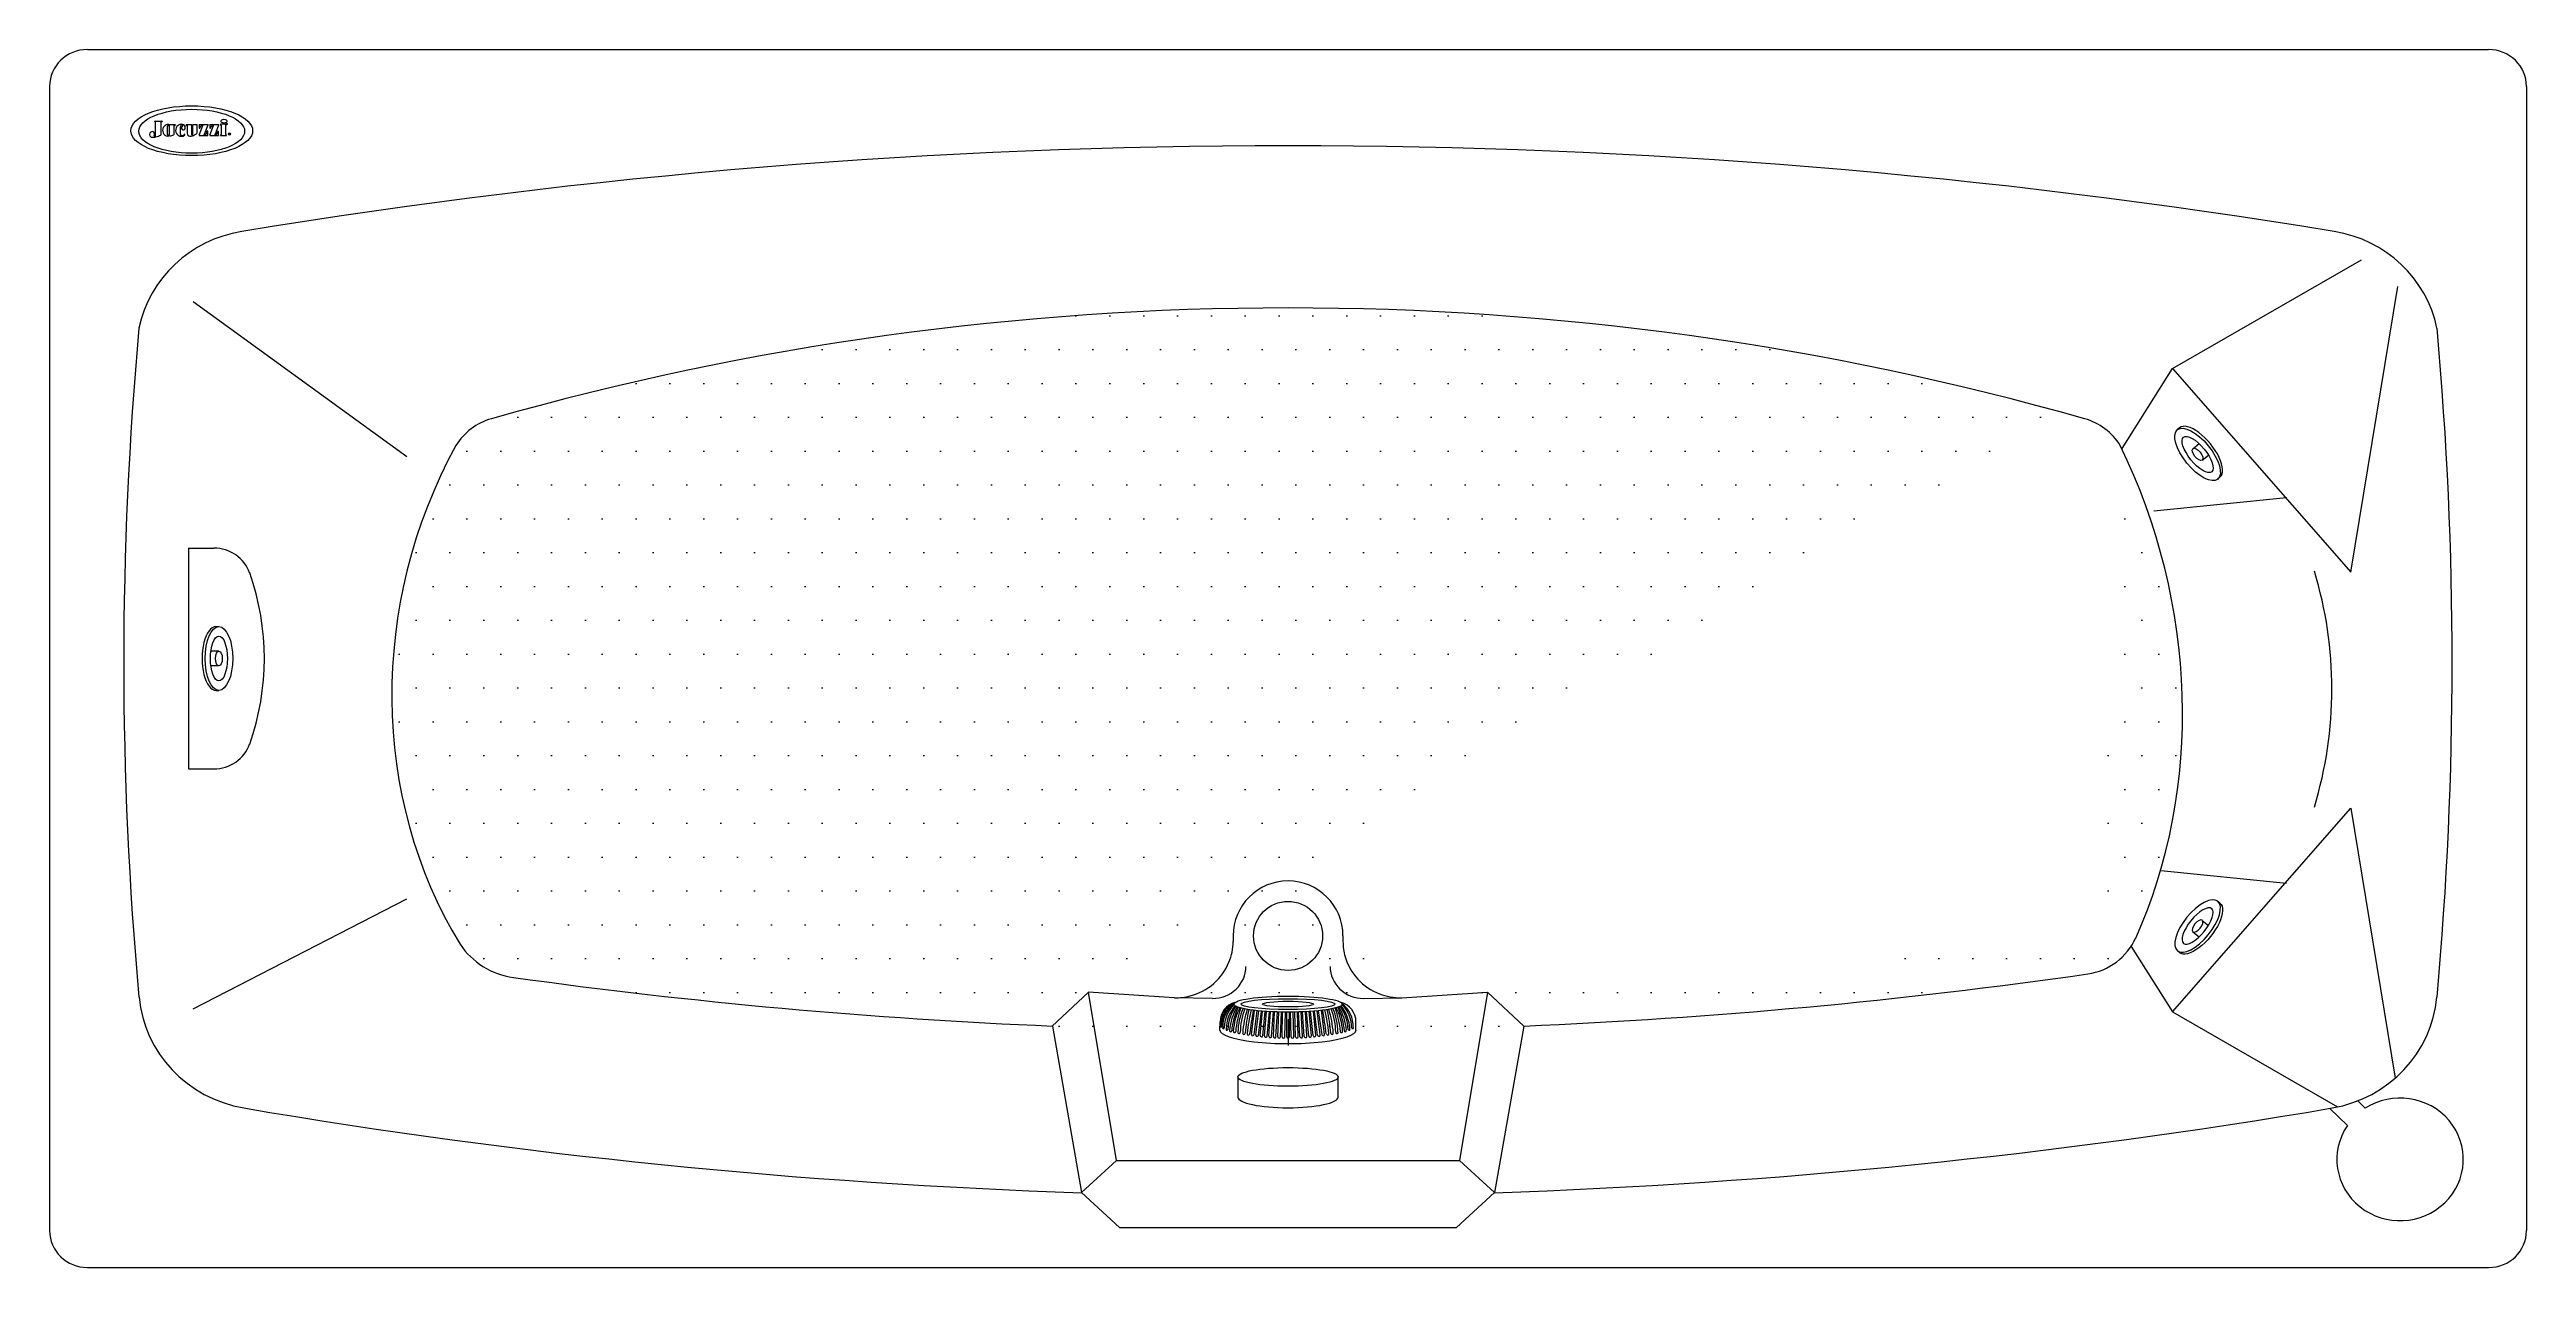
# Model space of a CAD drawing. Header units: millimetres. Extents: x -1272.53 to -1270.7, y 2229.27 to 2230.17.
import ezdxf
from ezdxf.enums import TextEntityAlignment as Align

# ---------------------------------------------------------------- set-up
doc = ezdxf.new("R2010")
doc.units = ezdxf.units.MM
doc.header["$LTSCALE"] = 10
doc.layers.add('jacuzzi', color=1, linetype='Continuous')
doc.layers.add('LCOTA02', color=1, linetype='Continuous')
doc.styles.add('ROMANS', font='romans', dxfattribs={"height": 4})

# ---------------------------------------------------------------- blocks, each defined once
blk = doc.blocks.new('A$C71D54D85')
at = {"color": 1}
for p, q in [((78.3, 110.3), (78.3, 111.4)), ((79.1, 112.2), (100.7, 112.2)), ((79.9, 109.5), (79.1, 109.5)), ((80.7, 64), (80.7, 108.7)), ((100.7, 109.5), (98, 109.5)), ((98, 109.5), (98, 67.5)), ((101.6, 111.4), (101.6, 110.3)), ((126.3, 99.5), (126.3, 99.8)), ((127.1, 100.6), (143, 100.6)), ((143, 97.9), (140.8, 97.9)), ((143.8, 99.8), (143.8, 98.7)), ((160.9, 70.1), (160.9, 93.1)), ((180.2, 98.4), (180.2, 100.2)), ((180.6, 100.6), (196.5, 100.6)), ((180.6, 98), (182.5, 98)), ((182.9, 97.6), (182.9, 72.5)), ((202, 100.6), (214.9, 100.6)), ((221.7, 65.9), (234, 97.9)), ((221.8, 100.4), (221.8, 89.5)), ((222.2, 100.8), (250.8, 100.8)), ((222.2, 89.1), (223.7, 89.1)), ((238.7, 67.9), (251.2, 100.2)), ((256.6, 65.9), (268.9, 97.9)), ((256.7, 100.4), (256.7, 89.5)), ((257.1, 100.8), (285.6, 100.8)), ((257.1, 89.1), (258.6, 89.1)), ((273.6, 67.9), (286, 100.2)), ((175.5, 66.7), (175.5, 69.5)), ((222.2, 65.2), (249.5, 65.2)), ((247.7, 79.1), (249.5, 79.1)), ((249.9, 65.4), (249.9, 78.7)), ((257, 65.2), (284.3, 65.2)), ((282.5, 79.1), (284.3, 79.1)), ((284.8, 65.4), (284.8, 78.7)), ((291, 65.3), (291, 66.2)), ((291.4, 64.9), (310.7, 64.9)), ((311.1, 65.3), (311.1, 66.1))]:
    blk.add_line(p, q, dxfattribs=at)
blk.add_lwpolyline([(126.1, 70.7), (126.1, 93.4, 1), (117.9, 93.4), (117.9, 70.7, 1)], format="xyb", close=True, dxfattribs=at)
for points in [[(196.9, 100.2), (196.9, 68.8, 0.135484), (197, 68.4, 0.597309), (201.5, 68.6, 0.11277), (201.6, 69), (201.6, 100.2)], [(200.1, 64, 0.062974), (213.8, 71.3, 0.257829), (215.3, 74), (215.3, 100.2)], [(306.9, 102.2), (291.6, 102.2, 0.414214), (291.2, 101.8), (291.2, 99.7, 0.414214), (291.6, 99.3), (292.9, 99.3, -0.414214), (293.3, 98.9), (293.3, 68.2)], [(309, 68.1), (309, 99.5, -0.309408), (309.5, 100.2, 0.090701), (313.4, 102.6, 0.365017), (313.4, 103.1), (313, 103.8, 0.451807), (311.8, 104, -0.178007), (306.7, 102.2)]]:
    blk.add_lwpolyline(points, format="xyb", dxfattribs=at)
blk.add_circle((320.5, 70.1), 3.49, dxfattribs=at)
for centre, radius, start, end in [((79.1, 111.4), 0.803, 90, 180), ((79.1, 110.3), 0.803, 180, 270), ((79.9, 108.7), 0.803, 360, 90), ((100.7, 111.4), 0.803, 360, 90), ((100.7, 110.3), 0.803, 270, 360), ((125.9, 99.5), 0.401, 231.45531, 0), ((127.1, 99.8), 0.803, 90, 180), ((140.8, 97.1), 0.803, 90, 180), ((143, 99.8), 0.803, 0, 90), ((143, 98.7), 0.803, 270, 0), ((165.1, 82.3), 19.6, 127.13134, 242.26712), ((164.3, 84.3), 17.5, 88.59962, 128.95271), ((169.6, 92.9), 8.64, 150.43729, 179.01242), ((166.3, 94.4), 5.08, 97.11199, 147.24263), ((170.3, 89.8), 6.07, 110.28331, 290.7343), ((164.1, 87.9), 13.9, 29.5272, 87.50186), ((166.2, 95.2), 4.29, 50.78098, 96.34141), ((167.6, 97.3), 1.84, 289.02953, 44.08726), ((169.2, 91.3), 7.85, 294.39358, 25.90718), ((180.6, 100.2), 0.401, 90, 180), ((180.6, 98.4), 0.401, 180, 270), ((182.5, 97.6), 0.401, 0, 90), ((196.5, 100.2), 0.401, 0, 90), ((202, 100.2), 0.401, 90, 180), ((214.9, 100.2), 0.401, 0, 90), ((222.2, 100.4), 0.401, 90, 180), ((222.2, 89.5), 0.401, 180, 270), ((223.7, 89.5), 0.401, 270, 355.05883), ((235.3, 88.5), 11.3, 130.15733, 175.05883), ((232.5, 91.7), 7.01, 80.33745, 129.00483), ((233.6, 98.1), 0.5, 338.92958, 80.33745), ((250.8, 100.4), 0.401, 338.92958, 90), ((257.1, 100.4), 0.401, 90, 180), ((257.1, 89.5), 0.401, 180, 270), ((258.6, 89.5), 0.401, 270, 355.05883), ((270.2, 88.5), 11.3, 130.15733, 175.05883), ((267.3, 91.7), 7.01, 80.33745, 129.00483), ((268.4, 98.1), 0.5, 338.92958, 80.33745), ((285.6, 100.4), 0.401, 338.92958, 90), ((70, 68.8), 9.29, 122.98031, 234.80885), ((69.2, 67.7), 8, 234.80885, 260.1754), ((69.4, 69.8), 8.1, 329.38819, 123.2376), ((73, 89.8), 30.4, 260.1754, 285.41833), ((78.3, 64.6), 2.66, 297.20293, 316.52893), ((78.3, 64.4), 2.49, 320.21994, 351.14429), ((57.1, 146.7), 89.5, 285.56043, 296.84445), ((97.2, 67.5), 0.803, 298.82315, 360), ((164.9, 81.4), 18.8, 241.68236, 289.34326), ((165, 69.7), 4.07, 174.05436, 252.53888), ((166.1, 77.3), 11.7, 258.5772, 294.21967), ((166.7, 75.4), 9.65, 295.27036, 324.8584), ((162.5, 82.3), 20.5, 295.00308, 308.90895), ((175, 69.5), 0.5, 0, 144.8584), ((175, 66.7), 0.5, 309.13116, 0), ((192.3, 72.5), 9.42, 180, 267.92324), ((193.9, 81.5), 18.5, 264.07358, 289.85013), ((222.2, 65.7), 0.5, 158.92958, 270), ((239.2, 67.7), 0.5, 158.92958, 274.07432), ((238.4, 77.9), 10.7, 274.07432, 281.22181), ((235.7, 77.8), 11.5, 294.82753, 3.77721), ((247.7, 78.6), 0.5, 90, 183.77721), ((249.5, 78.7), 0.401, 0, 90), ((249.5, 65.7), 0.401, 270, 0), ((257, 65.7), 0.5, 158.92958, 270), ((274, 67.7), 0.5, 158.92958, 274.07432), ((273.3, 77.9), 10.7, 274.07432, 281.22181), ((270.5, 77.8), 11.5, 294.82753, 3.77721), ((282.5, 78.6), 0.5, 90, 183.77721), ((284.3, 78.7), 0.401, 0, 90), ((284.3, 65.7), 0.401, 270, 0), ((291.4, 66.2), 0.401, 82.17237, 180), ((291.4, 65.3), 0.401, 180, 270), ((291.7, 68.2), 1.61, 262.17237, 0), ((310.6, 68.1), 1.61, 180, 273.61115), ((310.7, 66.1), 0.401, 0, 93.61115), ((310.7, 65.3), 0.401, 270, 0)]:
    blk.add_arc(centre, radius, start, end, dxfattribs=at)
for centre, major_axis, ratio in [((197.8, 79.2), (-171.8, 0), 0.415223), ((302.5, 111.9), (-10.3, 0), 0.621803)]:
    blk.add_ellipse(centre, major_axis=major_axis, ratio=ratio, dxfattribs=at)
at = {"layer": 'LCOTA02'}
for p, q in [((140, 97.1), (140, 68)), ((127.1, 65.8), (127.1, 63.7))]:
    blk.add_line(p, q, dxfattribs=at)
for centre, radius, start, end in [((122.7, 82), 19.4, 126.3033, 231.48564), ((119.5, 88.6), 12.3, 59.92306, 132.27609), ((78, 64.6), 2, 149.38819, 195.77516), ((78.9, 64.9), 2.92, 195.77516, 246.12825), ((78.6, 64), 2, 246.12825, 297.20293), ((119.6, 76.9), 13.4, 228.39986, 304.23053), ((123.5, 96.5), 32.9, 276.28599, 300.08621)]:
    blk.add_arc(centre, radius, start, end, dxfattribs=at)
blk.add_ellipse((197.8, 80.8), major_axis=(-197.8, 0), ratio=0.408776, dxfattribs=at)
at = {"color": 1, "style": 'ROMANS'}
blk.add_text('R', height=3.5, dxfattribs=at).set_placement((320.5, 70.1), align=Align.MIDDLE_CENTER)

msp = doc.modelspace()

# ---------------------------------------------------------------- hatches: boundary and pattern name
at = {"layer": 'jacuzzi'}
h = msp.add_hatch(dxfattribs=at)
h.set_pattern_fill('DOTS', color=256, scale=0.4, style=0)
h.set_pattern_definition([(0, (-1271.570784, 2230.571792), (0.0125, 0.025), [0, -0.025])])
edge = h.paths.add_edge_path()
edge.add_ellipse((-1271.6141, 2227.9452), major_axis=(-2.0938, 0), ratio=0.970664, start_angle=253.674, end_angle=286.326)
edge.add_arc((-1272.1901, 2229.8514), 0.046, 105.8716, 147.7397)
edge.add_ellipse((-1271.9516, 2229.7109), major_axis=(0.1106, 0.3351), ratio=0.910961, start_angle=78.6004, end_angle=142.2915)
edge.add_ellipse((-1272.1785, 2229.5367), major_axis=(0.0561, 0), ratio=0.970664, start_angle=212.5592, end_angle=261.8519)
edge.add_ellipse((-1271.6141, 2233.3629), major_axis=(4.0381, 0), ratio=0.970664, start_angle=261.8519, end_angle=267.529)
edge.add_ellipse((-1271.6141, 2233.3629), major_axis=(4.0381, 0), ratio=0.970664, start_angle=272.471, end_angle=278.4156)
edge.add_ellipse((-1271.2767, 2229.7109), major_axis=(-0.0971, 0.3688), ratio=0.836593, start_angle=225.7838, end_angle=283.4769)
edge.add_arc((-1271.0297, 2229.531), 0.046, 278.1721, 335.6094)
edge.add_line((-1271.7886, 2229.4466), (-1271.7615, 2229.472))
edge.add_line((-1271.44, 2229.4469), (-1271.4667, 2229.472))
edge.add_line((-1271.5301, 2229.4678), (-1271.4667, 2229.472))
edge.add_spline(control_points=[(-1271.5735, 2229.5094), (-1271.5735, 2229.5056), (-1271.573, 2229.5018), (-1271.5701, 2229.4919), (-1271.5669, 2229.4862), (-1271.5581, 2229.4768), (-1271.5526, 2229.4731), (-1271.5414, 2229.4687), (-1271.5358, 2229.4677), (-1271.5303, 2229.4678)], knot_values=[3.141593, 3.141593, 3.141593, 3.141593, 3.41504, 3.41504, 3.874107, 3.874107, 4.333174, 4.333174, 4.726304, 4.726304, 4.726304, 4.726304], degree=3, periodic=0)
edge.add_arc((-1271.6141, 2229.5135), 0.0406, 0, 180)
edge.add_spline(control_points=[(-1271.698, 2229.4678), (-1271.6941, 2229.4677), (-1271.6902, 2229.4682), (-1271.68, 2229.4708), (-1271.674, 2229.474), (-1271.6641, 2229.4826), (-1271.6602, 2229.4881), (-1271.6558, 2229.4989), (-1271.6547, 2229.5042), (-1271.6547, 2229.5094)], knot_values=[1.556881, 1.556881, 1.556881, 1.556881, 1.832702, 1.832702, 2.299949, 2.299949, 2.767195, 2.767195, 3.141593, 3.141593, 3.141593, 3.141593], degree=3, periodic=0)
edge.add_line((-1271.6982, 2229.4678), (-1271.7615, 2229.472))

# ---------------------------------------------------------------- linework, layer by layer
at = {"layer": 'jacuzzi', "color": 3}
for p, q in [((-1272.5291, 2230.1413), (-1272.5291, 2229.2957)), ((-1270.6991, 2230.1413), (-1270.6991, 2229.2957)), ((-1272.5011, 2229.2685), (-1270.7271, 2229.2685))]:
    msp.add_line(p, q, dxfattribs=at)
at = {"layer": 'jacuzzi'}
for p, q in [((-1270.9606, 2229.9327), (-1270.8211, 2230.0132)), ((-1270.8288, 2229.7822), (-1270.7942, 2229.9935)), ((-1272.2652, 2229.8676), (-1272.4229, 2229.982)), ((-1270.9979, 2229.8737), (-1270.9606, 2229.9327)), ((-1270.9606, 2229.9327), (-1270.8288, 2229.7822)), ((-1270.9554, 2229.8889), (-1270.957, 2229.8876)), ((-1270.9456, 2229.8735), (-1270.941, 2229.8773)), ((-1270.9387, 2229.8651), (-1270.9341, 2229.8688)), ((-1270.9744, 2229.8276), (-1270.8765, 2229.8375)), ((-1270.9256, 2229.8524), (-1270.9273, 2229.851)), ((-1272.4264, 2229.8001), (-1272.4264, 2229.6369)), ((-1272.4264, 2229.8001), (-1272.4078, 2229.8001)), ((-1272.4062, 2229.7421), (-1272.404, 2229.7421)), ((-1272.404, 2229.7239), (-1272.41, 2229.7239)), ((-1272.404, 2229.7131), (-1272.41, 2229.7131)), ((-1272.4062, 2229.6949), (-1272.404, 2229.6949)), ((-1272.4264, 2229.6369), (-1272.4078, 2229.6369)), ((-1270.9606, 2229.4574), (-1270.8288, 2229.6079)), ((-1270.8288, 2229.6079), (-1270.7961, 2229.4083)), ((-1270.9693, 2229.5619), (-1270.8765, 2229.5526)), ((-1272.4229, 2229.4595), (-1272.2652, 2229.5408)), ((-1270.9256, 2229.5377), (-1270.9273, 2229.539)), ((-1271.6547, 2229.5135), (-1271.6547, 2229.5094)), ((-1271.5735, 2229.5135), (-1271.5735, 2229.5094)), ((-1270.9456, 2229.5165), (-1270.941, 2229.5128)), ((-1270.9387, 2229.525), (-1270.9341, 2229.5212)), ((-1270.9912, 2229.5058), (-1270.9606, 2229.4574)), ((-1270.9554, 2229.5012), (-1270.957, 2229.5025)), ((-1271.7886, 2229.4466), (-1271.7615, 2229.472)), ((-1271.7409, 2229.3475), (-1271.7615, 2229.472)), ((-1271.6982, 2229.4678), (-1271.7615, 2229.472)), ((-1271.5301, 2229.4678), (-1271.4667, 2229.472)), ((-1271.4667, 2229.472), (-1271.4874, 2229.3475)), ((-1271.44, 2229.4469), (-1271.4667, 2229.472)), ((-1271.67, 2229.4673), (-1271.6982, 2229.4678)), ((-1271.6411, 2229.4409), (-1271.6388, 2229.4585)), ((-1271.6392, 2229.4406), (-1271.6368, 2229.4582)), ((-1271.6379, 2229.4404), (-1271.6358, 2229.4581)), ((-1271.636, 2229.4402), (-1271.6338, 2229.458)), ((-1271.6347, 2229.44), (-1271.6329, 2229.4579)), ((-1271.6327, 2229.4398), (-1271.6309, 2229.4577)), ((-1271.6314, 2229.4397), (-1271.6299, 2229.4577)), ((-1271.6295, 2229.4395), (-1271.6279, 2229.4576)), ((-1271.6282, 2229.4394), (-1271.627, 2229.4575)), ((-1271.6262, 2229.4393), (-1271.6249, 2229.4574)), ((-1271.6249, 2229.4392), (-1271.624, 2229.4574)), ((-1271.623, 2229.4391), (-1271.622, 2229.4573)), ((-1271.6217, 2229.439), (-1271.621, 2229.4573)), ((-1271.6197, 2229.439), (-1271.619, 2229.4572)), ((-1271.6184, 2229.4389), (-1271.6181, 2229.4572)), ((-1271.6164, 2229.4389), (-1271.6161, 2229.4572)), ((-1271.6151, 2229.4389), (-1271.6151, 2229.4572)), ((-1271.6131, 2229.4389), (-1271.6131, 2229.4572)), ((-1271.6119, 2229.4389), (-1271.6122, 2229.4572)), ((-1271.6099, 2229.4389), (-1271.6102, 2229.4572)), ((-1271.6086, 2229.439), (-1271.6092, 2229.4572)), ((-1271.6066, 2229.439), (-1271.6072, 2229.4573)), ((-1271.6053, 2229.4391), (-1271.6063, 2229.4573)), ((-1271.6034, 2229.4392), (-1271.6043, 2229.4574)), ((-1271.6021, 2229.4393), (-1271.6033, 2229.4574)), ((-1271.6001, 2229.4394), (-1271.6013, 2229.4575)), ((-1271.5988, 2229.4395), (-1271.6004, 2229.4576)), ((-1271.5968, 2229.4397), (-1271.5984, 2229.4577)), ((-1271.5955, 2229.4398), (-1271.5974, 2229.4577)), ((-1271.5936, 2229.44), (-1271.5954, 2229.4579)), ((-1271.5923, 2229.4402), (-1271.5945, 2229.458)), ((-1271.5904, 2229.4404), (-1271.5925, 2229.4581)), ((-1271.589, 2229.4406), (-1271.5915, 2229.4582)), ((-1271.5871, 2229.4409), (-1271.5895, 2229.4585)), ((-1271.5583, 2229.4673), (-1271.5301, 2229.4678)), ((-1270.9606, 2229.4574), (-1270.8388, 2229.3871)), ((-1271.7882, 2229.4469), (-1271.7666, 2229.3238)), ((-1271.6644, 2229.4439), (-1271.6643, 2229.45)), ((-1271.6644, 2229.4439), (-1271.6643, 2229.45)), ((-1271.6141, 2229.452), (-1271.6141, 2229.4326)), ((-1271.5639, 2229.4439), (-1271.5639, 2229.45)), ((-1271.44, 2229.4469), (-1271.4616, 2229.3238)), ((-1271.6513, 2229.4093), (-1271.6513, 2229.3944)), ((-1271.577, 2229.3944), (-1271.577, 2229.4093)), ((-1270.8314, 2229.3734), (-1270.8445, 2229.386)), ((-1270.8182, 2229.3862), (-1270.8235, 2229.3913)), ((-1271.7666, 2229.3238), (-1271.7409, 2229.3475)), ((-1271.7409, 2229.3475), (-1271.4874, 2229.3475)), ((-1271.4616, 2229.3238), (-1271.4874, 2229.3475)), ((-1271.7666, 2229.3238), (-1271.7386, 2229.2981)), ((-1271.4616, 2229.3238), (-1271.4896, 2229.2981)), ((-1271.7386, 2229.2981), (-1271.4896, 2229.2981))]:
    msp.add_line(p, q, dxfattribs=at)
at = {"layer": 'jacuzzi', "color": 3}
msp.add_lwpolyline([(-1272.5011, 2230.1685), (-1270.7271, 2230.1685)], dxfattribs=at)
at = {"layer": 'jacuzzi'}
msp.add_circle((-1271.6141, 2229.5135), 0.0255, dxfattribs=at)
for centre, radius, start, end in [((-1272.1901, 2229.8514), 0.046, 105.8716, 147.7397), ((-1271.0381, 2229.8514), 0.046, 32.2603, 74.1284), ((-1271.6141, 2229.5135), 0.0406, 0, 180), ((-1271.0297, 2229.531), 0.046, 278.1721, 335.6094), ((-1271.6493, 2229.4499), 0.015, 105.4909, 179.5), ((-1271.6476, 2229.4487), 0.0165, 113.122, 187.4137), ((-1271.6451, 2229.4479), 0.0181, 119.4273, 183.9522), ((-1271.6406, 2229.4464), 0.0218, 127.8314, 181.6456), ((-1271.6369, 2229.4456), 0.0243, 134.3309, 180.2321), ((-1271.631, 2229.4438), 0.0288, 140.6805, 178.3252), ((-1271.6255, 2229.4426), 0.0332, 145.1075, 176.9796), ((-1271.6203, 2229.4412), 0.0371, 147.5492, 176.0418), ((-1271.6087, 2229.4395), 0.0472, 153.2328, 175.4084), ((-1271.6119, 2229.4406), 0.0427, 152.3198, 176.6528), ((-1271.5948, 2229.4389), 0.0581, 158.528, 176.0922), ((-1271.6071, 2229.442), 0.044, 156.1373, 179.444), ((-1271.602, 2229.442), 0.0474, 158.2863, 179.644), ((-1271.5733, 2229.4366), 0.0745, 162.2851, 175.8848), ((-1271.5353, 2229.4337), 0.1107, 166.75, 175.9055), ((-1271.4996, 2229.4258), 0.1456, 166.9086, 173.8716), ((-1271.186, 2229.3804), 0.4605, 170.2208, 172.4284), ((-1272.0423, 2229.3804), 0.4605, 7.5716, 9.7791), ((-1271.7287, 2229.4258), 0.1456, 6.1284, 13.0908), ((-1271.693, 2229.4337), 0.1107, 4.0945, 13.2492), ((-1271.655, 2229.4366), 0.0745, 4.1152, 17.7136), ((-1271.6263, 2229.442), 0.0474, 0.356, 21.7114), ((-1271.6212, 2229.442), 0.044, 0.556, 23.8599), ((-1271.6334, 2229.4389), 0.0581, 3.9078, 21.4695), ((-1271.6164, 2229.4406), 0.0427, 3.3472, 27.6765), ((-1271.6195, 2229.4395), 0.0472, 4.5916, 26.7633), ((-1271.608, 2229.4412), 0.0371, 3.9582, 32.4452), ((-1271.6028, 2229.4426), 0.0332, 3.0204, 34.8844), ((-1271.5789, 2229.4499), 0.015, 0.5, 74.4472), ((-1271.5973, 2229.4438), 0.0288, 1.6748, 39.1263), ((-1271.5877, 2229.4464), 0.0218, 358.3544, 52.1082), ((-1271.5914, 2229.4456), 0.0243, 359.7679, 45.0739), ((-1271.6636, 2229.4466), 0.000437, 185.1947, 359.2796), ((-1271.6618, 2229.4456), 0.000615, 158.3204, 352.6804), ((-1271.6593, 2229.4444), 0.000615, 158.3204, 352.6804), ((-1271.6565, 2229.4435), 0.000777, 163.1915, 347.3605), ((-1271.6536, 2229.4429), 0.000853, 167.1949, 0.3983), ((-1271.6503, 2229.4422), 0.000886, 160.0987, 10.7386), ((-1271.6467, 2229.4417), 0.000957, 166.4345, 352.6285), ((-1271.6434, 2229.4412), 0.000962, 167.9164, 353.337), ((-1271.6402, 2229.4407), 0.000966, 169.3777, 354.0441), ((-1271.637, 2229.4403), 0.000971, 170.818, 354.7502), ((-1271.6337, 2229.4399), 0.000976, 172.2368, 355.4561), ((-1271.6305, 2229.4396), 0.00098, 173.6339, 356.1623), ((-1271.6272, 2229.4393), 0.000985, 175.009, 356.8693), ((-1271.6239, 2229.4391), 0.00099, 176.3618, 357.5776), ((-1271.6207, 2229.439), 0.000995, 177.6922, 358.2877), ((-1271.6174, 2229.4389), 0.001, 179, 359), ((-1271.6141, 2229.4389), 0.001, 180, 0), ((-1271.6109, 2229.4389), 0.001, 181, 1), ((-1271.6076, 2229.439), 0.000995, 181.7123, 2.3078), ((-1271.6043, 2229.4391), 0.00099, 182.4224, 3.6382), ((-1271.6011, 2229.4393), 0.000985, 183.1307, 4.991), ((-1271.5978, 2229.4396), 0.00098, 183.8377, 6.3661), ((-1271.5946, 2229.4399), 0.000976, 184.5439, 7.7632), ((-1271.5913, 2229.4403), 0.000971, 185.2498, 9.182), ((-1271.5881, 2229.4407), 0.000966, 185.9559, 10.6223), ((-1271.5848, 2229.4412), 0.000962, 186.663, 12.0836), ((-1271.5816, 2229.4417), 0.000957, 187.3715, 13.5655), ((-1271.578, 2229.4422), 0.000886, 169.2614, 19.9013), ((-1271.5747, 2229.4429), 0.000853, 179.6017, 12.8051), ((-1271.5718, 2229.4435), 0.000777, 192.6395, 16.8085), ((-1271.569, 2229.4444), 0.000615, 187.3196, 21.6796), ((-1271.5664, 2229.4456), 0.000615, 187.3196, 21.6796)]:
    msp.add_arc(centre, radius, start, end, dxfattribs=at)
at = {"layer": 'jacuzzi', "color": 3}
for centre, major_axis, start_param, end_param in [((-1272.5011, 2230.1413), (-0.028, 0), 4.712389, 6.283185), ((-1270.7271, 2230.1413), (0.028, 0), 6.283185, 7.853982), ((-1272.5011, 2229.2957), (-0.028, 0), 0, 1.570796), ((-1270.7271, 2229.2957), (0.028, 0), 4.712389, 6.283185)]:
    msp.add_ellipse(centre, major_axis=major_axis, ratio=0.970664, start_param=start_param, end_param=end_param, dxfattribs=at)
at = {"layer": 'jacuzzi'}
for centre, major_axis, ratio, start_param, end_param in [((-1271.6141, 2225.6231), (4.6095, 0), 0.970664, 1.402302, 1.739291), ((-1272.3715, 2229.9447), (-0.0934, 0), 0.970664, 4.880884, 6.084761), ((-1270.8568, 2229.9447), (0.0934, 0), 0.970664, 0.198425, 1.402302), ((-1271.6141, 2227.9452), (-2.0938, 0), 0.970664, 4.427446, 4.997332), ((-1269.5751, 2229.7154), (2.8992, 0), 0.970664, 3.053628, 3.229558), ((-1273.6532, 2229.7154), (2.8992, 0), 0.970664, 6.19522, 6.37115), ((-1270.9405, 2229.8707), (0.0149, -0.0183), 0.431953, 6.283185, 9.424778), ((-1271.9516, 2229.7109), (0.1106, 0.3351), 0.910961, 1.371836, 2.483455), ((-1271.2767, 2229.7109), (-0.0971, 0.3688), 0.836593, 3.94067, 4.947606), ((-1270.9421, 2229.8693), (-0.00343, 0.00422), 0.461888, -3.141592653589793, 3.141592653589793), ((-1272.4078, 2229.7729), (0.028, 0), 0.970664, 0.330297, 1.570796), ((-1271.1427, 2229.6959), (0.212, 0.212), 1, 5.202788, 5.792786), ((-1272.5711, 2229.7185), (0.2007, 0), 0.970664, 5.952888, 6.613483), ((-1272.4062, 2229.7185), (0, 0.0236), 0.431953, 6.283185, 9.424778), ((-1272.404, 2229.7185), (0, -0.00544), 0.461888, -3.141592653589793, 3.141592653589793), ((-1272.4078, 2229.6641), (0.028, 0), 0.970664, 4.712389, 5.952888), ((-1272.1785, 2229.5367), (0.0561, 0), 0.970664, 3.709859, 4.570178), ((-1271.6696, 2229.491), (-0.0244, 0), 0.970664, 1.556881, 3.141593), ((-1271.5586, 2229.491), (-0.0244, 0), 0.970664, 0, 1.584711), ((-1271.6141, 2233.3629), (4.0381, 0), 0.970664, 4.570178, 4.669263), ((-1271.6141, 2233.3629), (4.0381, 0), 0.970664, 4.755515, 4.85927), ((-1272.3694, 2229.4762), (-0.0939, 0), 0.970664, 0.087965, 1.397342), ((-1270.8588, 2229.4762), (-0.0939, 0), 0.970664, 1.744251, 3.053627), ((-1271.6141, 2229.4439), (-0.0503, 0), 0.198307, 6.281174, 9.428239), ((-1270.7925, 2229.3484), (-0.0467, 0), 0.970664, 5.699145, 11.579615), ((-1271.6141, 2233.6605), (-4.4704, 0), 0.970664, 1.397342, 1.536676), ((-1271.6141, 2229.3944), (0.0371, 0), 0.213184, 3.141593, 6.283185), ((-1271.6141, 2233.6605), (-4.4704, 0), 0.970664, 1.604916, 1.744251)]:
    msp.add_ellipse(centre, major_axis=major_axis, ratio=ratio, start_param=start_param, end_param=end_param, dxfattribs=at)
for centre, major_axis, ratio in [((-1270.9421, 2229.8693), (0.0149, -0.0183), 0.431953), ((-1270.9421, 2229.8693), (0.0104, -0.0128), 0.381644), ((-1272.404, 2229.7185), (0, 0.0236), 0.431953), ((-1272.404, 2229.7185), (0, 0.0165), 0.381644), ((-1271.6141, 2229.4631), (-0.04, 0), 0.1484), ((-1271.6141, 2229.4631), (-0.0349, 0), 0.114375), ((-1271.6141, 2229.4631), (-0.0189, 0), 0.112344), ((-1271.6141, 2229.4093), (-0.0371, 0), 0.186255)]:
    msp.add_ellipse(centre, major_axis=major_axis, ratio=ratio, dxfattribs=at)
at = {"layer": 'jacuzzi', "extrusion": (0, 0, -1)}
for major_axis, ratio in [((0.0149, 0.0183), 0.431953), ((0.0104, 0.0128), 0.381644)]:
    msp.add_ellipse((-1270.9421, 2229.5208), major_axis=major_axis, ratio=ratio, dxfattribs=at)
for centre, major_axis, ratio, start_param, end_param in [((-1270.9405, 2229.5194), (0.0149, 0.0183), 0.431953, 0, 3.141593), ((-1270.9421, 2229.5208), (0.00343, 0.00422), 0.461888, 4.712389, 10.995574)]:
    msp.add_ellipse(centre, major_axis=major_axis, ratio=ratio, start_param=start_param, end_param=end_param, dxfattribs=at)
at = {"layer": 'jacuzzi'}
for points, knots in [([(-1271.698, 2229.4678), (-1271.6941, 2229.4677), (-1271.6902, 2229.4682), (-1271.68, 2229.4708), (-1271.674, 2229.474), (-1271.6641, 2229.4826), (-1271.6602, 2229.4881), (-1271.6558, 2229.4989), (-1271.6547, 2229.5042), (-1271.6547, 2229.5094)], [1.556881, 1.556881, 1.556881, 1.556881, 1.832702, 1.832702, 2.299949, 2.299949, 2.767195, 2.767195, 3.141593, 3.141593, 3.141593, 3.141593]), ([(-1271.5735, 2229.5094), (-1271.5735, 2229.5056), (-1271.573, 2229.5018), (-1271.5701, 2229.4919), (-1271.5669, 2229.4862), (-1271.5581, 2229.4768), (-1271.5526, 2229.4731), (-1271.5414, 2229.4687), (-1271.5358, 2229.4677), (-1271.5303, 2229.4678)], [3.141593, 3.141593, 3.141593, 3.141593, 3.41504, 3.41504, 3.874107, 3.874107, 4.333174, 4.333174, 4.726304, 4.726304, 4.726304, 4.726304])]:
    msp.add_open_spline(points, degree=3, knots=knots, dxfattribs=at)

# ---------------------------------------------------------------- block references
at = {"layer": 'jacuzzi', "xscale": 0.0002275911388096574, "yscale": 0.0002275911388096574, "zscale": 0.0002275911387827789}
msp.add_blockref('A$C71D54D85', (-1272.4691, 2230.0901), dxfattribs=at)

doc.saveas('drawing.dxf')
